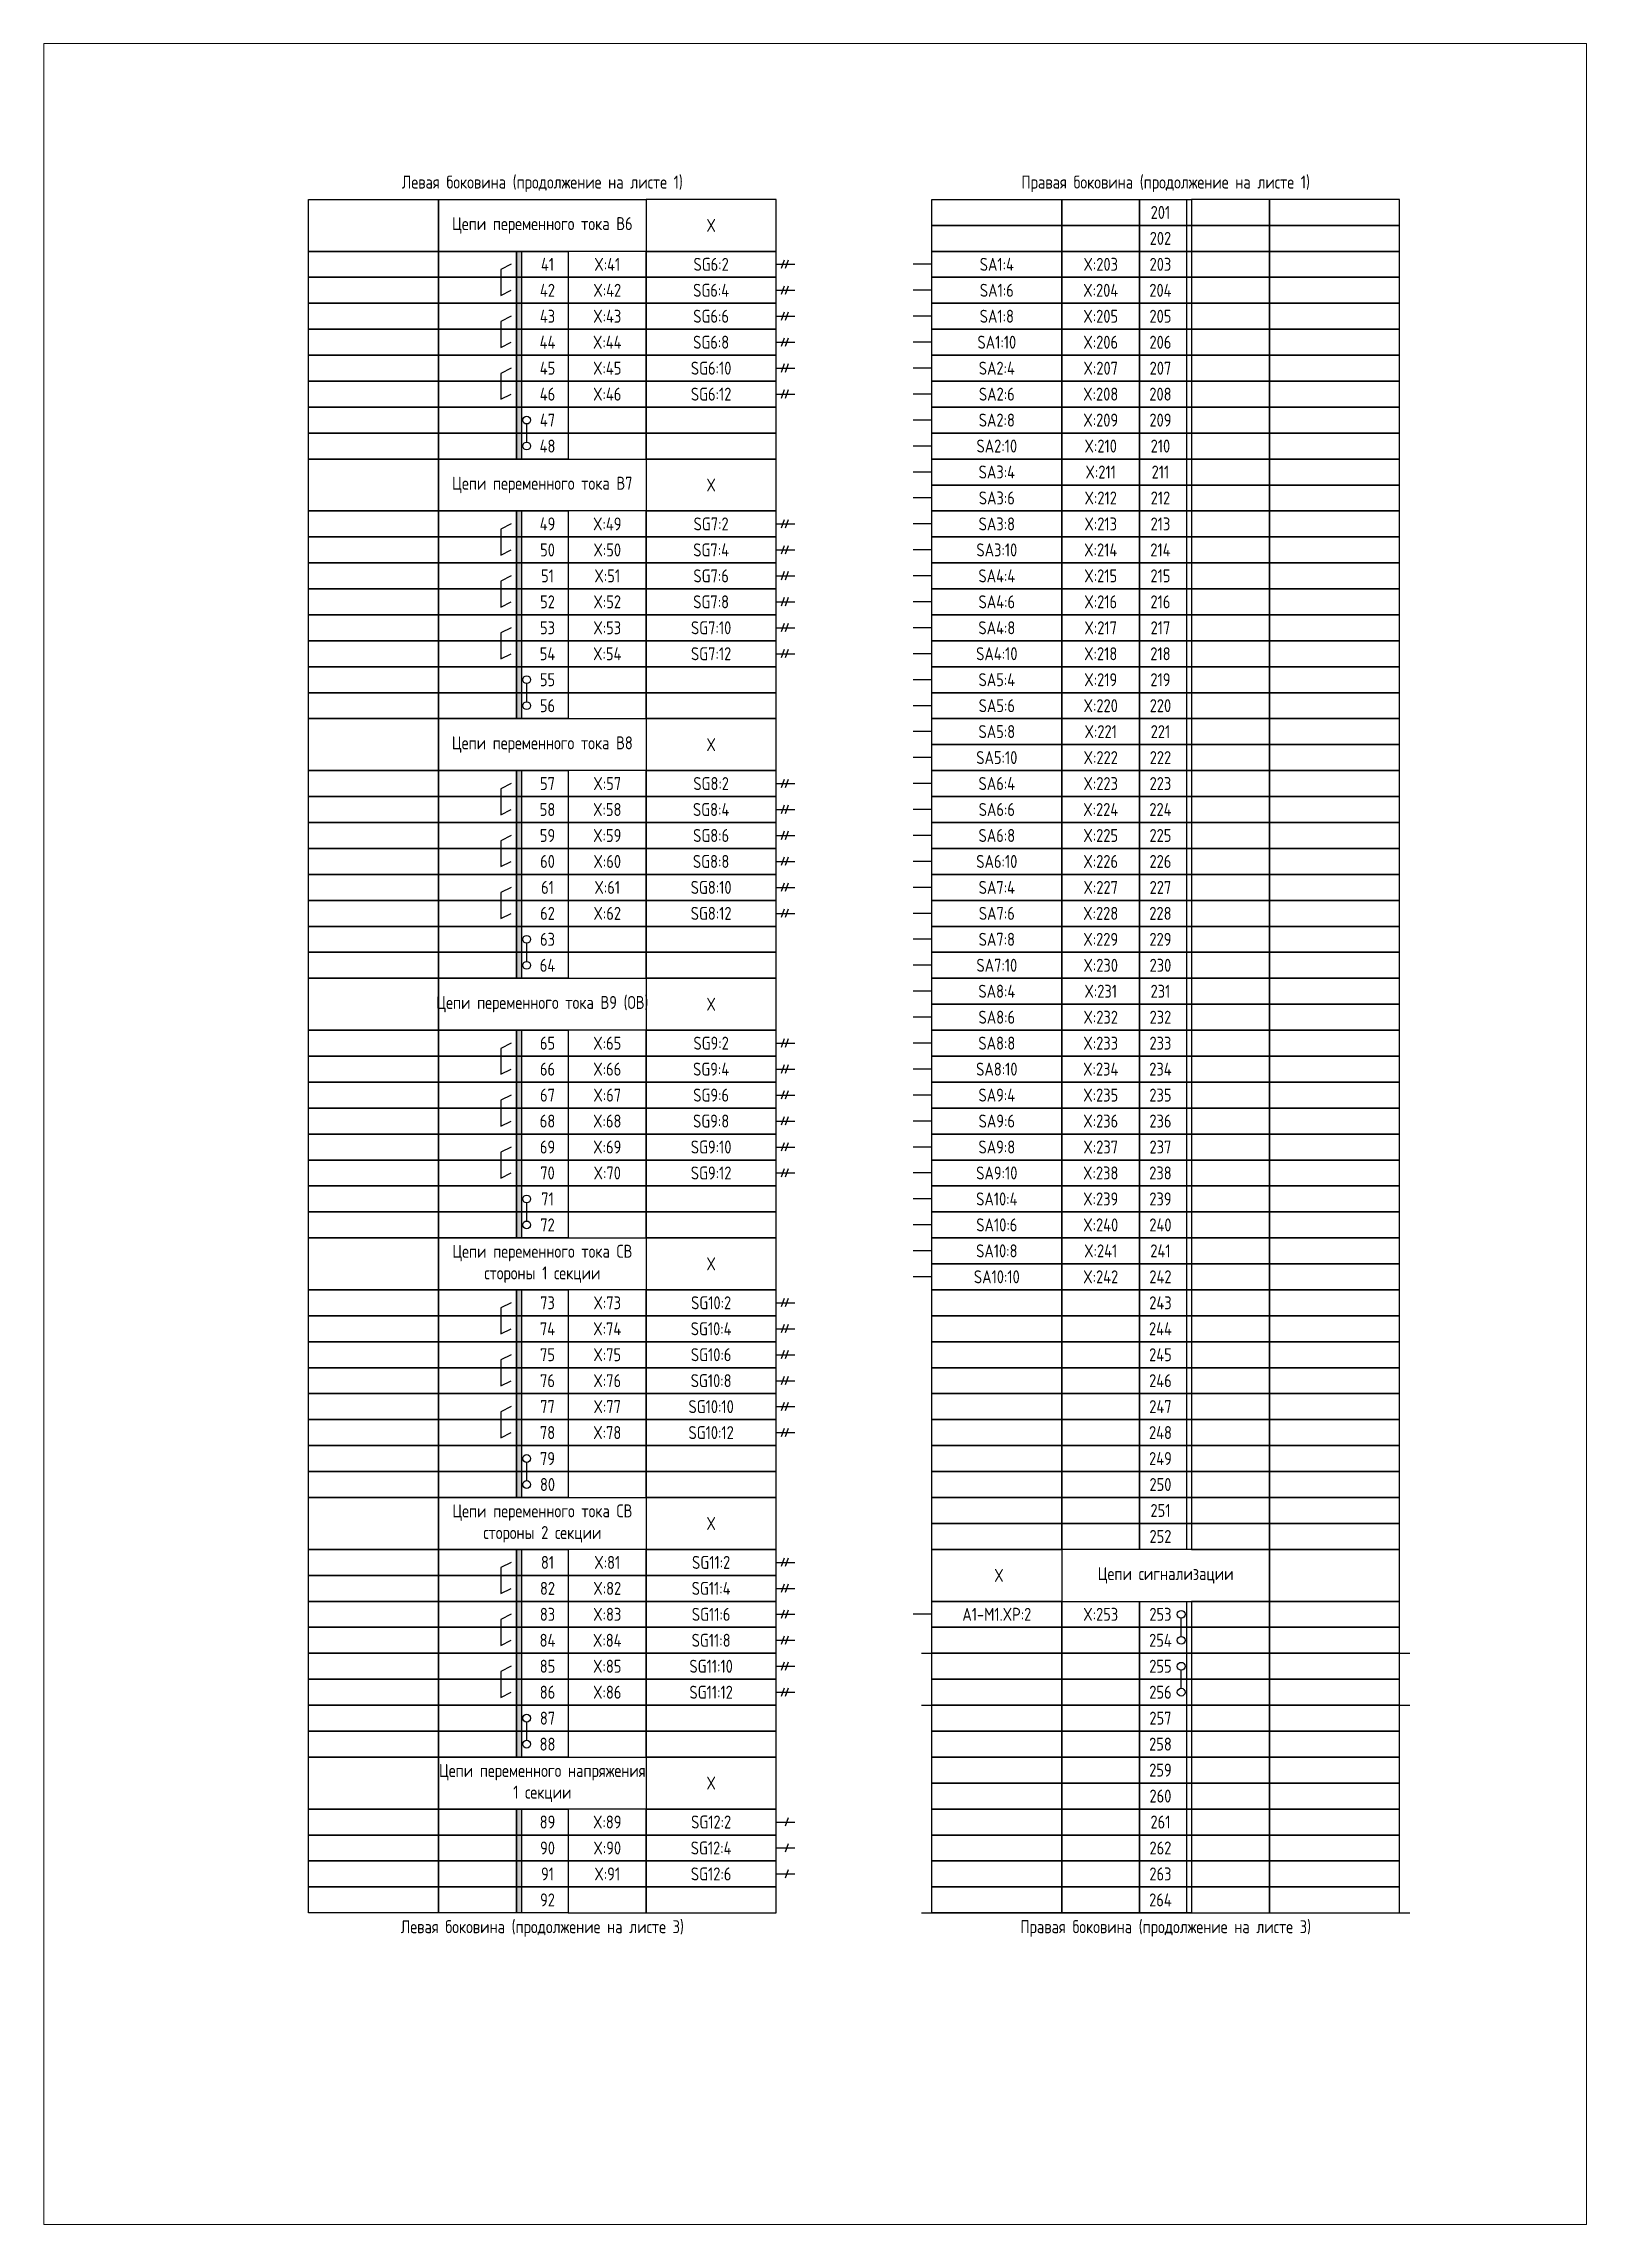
# Paper-space layout 'Лист11' of a CAD drawing. Header units: millimetres. Extents: x 2314 to 2480, y 22 to 257.
# The model-space entities are those that its viewports show. They can reach past a viewport. Long polylines and large blocks are cut down to what shows.
import ezdxf

# ---------------------------------------------------------------- set-up
doc = ezdxf.new("R2010")
doc.units = ezdxf.units.MM
doc.styles.add('Gost_type_A', font='GOST_A.TTF')

psp = doc.layouts.new('Лист11')

msp = doc.modelspace()

# ---------------------------------------------------------------- texts
at = {"char_height": 2.5, "attachment_point": 5, "style": 'Gost_type_A'}
for s, insert, width in [('Левая боковина (продолжение на листе 1)', (4173, 393), 90), ('Правая боковина (продолжение на листе 1)', (4293, 393), 90), ('Цепи переменного тока В6', (4173, 385), 40), ('X', (4205.5, 385), 25), ('SG6:2', (4205.5, 377.5), 25), ('SA1:4', (4260.5, 377.5), 25), ('SG6:4', (4205.5, 372.5), 25), ('SA1:6', (4260.5, 372.5), 25), ('SG6:6', (4205.5, 367.5), 25), ('SA1:8', (4260.5, 367.5), 25), ('SG6:8', (4205.5, 362.5), 25), ('SA1:10', (4260.5, 362.5), 25), ('SG6:10', (4205.5, 357.5), 25), ('SA2:4', (4260.5, 357.5), 25), ('SG6:12', (4205.5, 352.5), 25), ('SA2:6', (4260.5, 352.5), 25), ('SA2:8', (4260.5, 347.5), 25), ('SA2:10', (4260.5, 342.5), 25), ('Цепи переменного тока В7', (4173, 335), 40), ('X', (4205.5, 335), 25), ('SA3:4', (4260.5, 337.5), 25), ('SA3:6', (4260.5, 332.5), 25), ('SG7:2', (4205.5, 327.5), 25), ('SA3:8', (4260.5, 327.5), 25), ('SG7:4', (4205.5, 322.5), 25), ('SA3:10', (4260.5, 322.5), 25), ('SG7:6', (4205.5, 317.5), 25), ('SA4:4', (4260.5, 317.5), 25), ('SG7:8', (4205.5, 312.5), 25), ('SA4:6', (4260.5, 312.5), 25), ('SG7:10', (4205.5, 307.5), 25), ('SA4:8', (4260.5, 307.5), 25), ('SG7:12', (4205.5, 302.5), 25), ('SA4:10', (4260.5, 302.5), 25), ('SA5:4', (4260.5, 297.5), 25), ('SA5:6', (4260.5, 292.5), 25), ('Цепи переменного тока В8', (4173, 285), 40), ('X', (4205.5, 285), 25), ('SA5:8', (4260.5, 287.5), 25), ('SA5:10', (4260.5, 282.5), 25), ('SG8:2', (4205.5, 277.5), 25), ('SA6:4', (4260.5, 277.5), 25), ('SG8:4', (4205.5, 272.5), 25), ('SA6:6', (4260.5, 272.5), 25), ('SG8:6', (4205.5, 267.5), 25), ('SA6:8', (4260.5, 267.5), 25), ('SG8:8', (4205.5, 262.5), 25), ('SA6:10', (4260.5, 262.5), 25), ('SG8:10', (4205.5, 257.5), 25), ('SA7:4', (4260.5, 257.5), 25), ('SG8:12', (4205.5, 252.5), 25), ('SA7:6', (4260.5, 252.5), 25), ('SA7:8', (4260.5, 247.5), 25), ('SA7:10', (4260.5, 242.5), 25), ('Цепи переменного тока В9 (ОВ)', (4173, 235), 40), ('X', (4205.5, 235), 25), ('SA8:4', (4260.5, 237.5), 25), ('SA8:6', (4260.5, 232.5), 25), ('SG9:2', (4205.5, 227.5), 25), ('SA8:8', (4260.5, 227.5), 25), ('SG9:4', (4205.5, 222.5), 25), ('SA8:10', (4260.5, 222.5), 25), ('SG9:6', (4205.5, 217.5), 25), ('SA9:4', (4260.5, 217.5), 25), ('SG9:8', (4205.5, 212.5), 25), ('SA9:6', (4260.5, 212.5), 25), ('SG9:10', (4205.5, 207.5), 25), ('SA9:8', (4260.5, 207.5), 25), ('SG9:12', (4205.5, 202.5), 25), ('SA9:10', (4260.5, 202.5), 25), ('SA10:4', (4260.5, 197.5), 25), ('SA10:6', (4260.5, 192.5), 25), ('Цепи переменного тока СВ\\Pстороны 1 секции', (4173, 185), 40), ('X', (4205.5, 185), 25), ('SA10:8', (4260.5, 187.5), 25), ('SA10:10', (4260.5, 182.5), 25), ('SG10:2', (4205.5, 177.5), 25), ('SG10:4', (4205.5, 172.5), 25), ('SG10:6', (4205.5, 167.5), 25), ('SG10:8', (4205.5, 162.5), 25), ('SG10:10', (4205.5, 157.5), 25), ('SG10:12', (4205.5, 152.5), 25), ('Цепи переменного тока СВ\\Pстороны 2 секции', (4173, 135), 40), ('X', (4205.5, 135), 25), ('SG11:2', (4205.5, 127.5), 25), ('X', (4260.91, 125), 25), ('Цепи сигнализации', (4293, 125), 40), ('SG11:4', (4205.5, 122.5), 25), ('SG11:6', (4205.5, 117.5), 25), ('A1-M1.XP:2', (4260.5, 117.5), 25), ('SG11:8', (4205.5, 112.5), 25), ('SG11:10', (4205.5, 107.5), 25), ('SG11:12', (4205.5, 102.5), 25), ('Цепи переменного напряжения 1 секции', (4173, 85), 40), ('X', (4205.5, 85), 25), ('SG12:2', (4205.5, 77.5), 25), ('SG12:4', (4205.5, 72.5), 25), ('SG12:6', (4205.5, 67.5), 25), ('Левая боковина (продолжение на листе 3)', (4173, 57), 90), ('Правая боковина (продолжение на листе 3)', (4293, 57), 90)]:
    msp.add_mtext(s, dxfattribs=dict(at, insert=insert, width=width))
at = {"ltscale": 10, "char_height": 2.5, "attachment_point": 5, "style": 'Gost_type_A'}
for s, insert, width in [('201', (4292, 387.5), 8), ('202', (4292, 382.5), 8), ('41', (4174, 377.5), 8), ('X:41', (4185.5, 377.5), 15), ('X:203', (4280.5, 377.5), 15), ('203', (4292, 377.5), 8), ('42', (4174, 372.5), 8), ('X:42', (4185.5, 372.5), 15), ('X:204', (4280.5, 372.5), 15), ('204', (4292, 372.5), 8), ('43', (4174, 367.5), 8), ('X:43', (4185.5, 367.5), 15), ('X:205', (4280.5, 367.5), 15), ('205', (4292, 367.5), 8), ('44', (4174, 362.5), 8), ('X:44', (4185.5, 362.5), 15), ('X:206', (4280.5, 362.5), 15), ('206', (4292, 362.5), 8), ('45', (4174, 357.5), 8), ('X:45', (4185.5, 357.5), 15), ('X:207', (4280.5, 357.5), 15), ('207', (4292, 357.5), 8), ('46', (4174, 352.5), 8), ('X:46', (4185.5, 352.5), 15), ('X:208', (4280.5, 352.5), 15), ('208', (4292, 352.5), 8), ('47', (4174, 347.5), 8), ('X:209', (4280.5, 347.5), 15), ('209', (4292, 347.5), 8), ('48', (4174, 342.5), 8), ('X:210', (4280.5, 342.5), 15), ('210', (4292, 342.5), 8), ('X:211', (4280.5, 337.5), 15), ('211', (4292, 337.5), 8), ('X:212', (4280.5, 332.5), 15), ('212', (4292, 332.5), 8), ('49', (4174, 327.5), 8), ('X:49', (4185.5, 327.5), 15), ('X:213', (4280.5, 327.5), 15), ('213', (4292, 327.5), 8), ('50', (4174, 322.5), 8), ('X:50', (4185.5, 322.5), 15), ('X:214', (4280.5, 322.5), 15), ('214', (4292, 322.5), 8), ('51', (4174, 317.5), 8), ('X:51', (4185.5, 317.5), 15), ('X:215', (4280.5, 317.5), 15), ('215', (4292, 317.5), 8), ('52', (4174, 312.5), 8), ('X:52', (4185.5, 312.5), 15), ('X:216', (4280.5, 312.5), 15), ('216', (4292, 312.5), 8), ('53', (4174, 307.5), 8), ('X:53', (4185.5, 307.5), 15), ('X:217', (4280.5, 307.5), 15), ('217', (4292, 307.5), 8), ('54', (4174, 302.5), 8), ('X:54', (4185.5, 302.5), 15), ('X:218', (4280.5, 302.5), 15), ('218', (4292, 302.5), 8), ('55', (4174, 297.5), 8), ('X:219', (4280.5, 297.5), 15), ('219', (4292, 297.5), 8), ('56', (4174, 292.5), 8), ('X:220', (4280.5, 292.5), 15), ('220', (4292, 292.5), 8), ('X:221', (4280.5, 287.5), 15), ('221', (4292, 287.5), 8), ('X:222', (4280.5, 282.5), 15), ('222', (4292, 282.5), 8), ('57', (4174, 277.5), 8), ('X:57', (4185.5, 277.5), 15), ('X:223', (4280.5, 277.5), 15), ('223', (4292, 277.5), 8), ('58', (4174, 272.5), 8), ('X:58', (4185.5, 272.5), 15), ('X:224', (4280.5, 272.5), 15), ('224', (4292, 272.5), 8), ('59', (4174, 267.5), 8), ('X:59', (4185.5, 267.5), 15), ('X:225', (4280.5, 267.5), 15), ('225', (4292, 267.5), 8), ('60', (4174, 262.5), 8), ('X:60', (4185.5, 262.5), 15), ('X:226', (4280.5, 262.5), 15), ('226', (4292, 262.5), 8), ('61', (4174, 257.5), 8), ('X:61', (4185.5, 257.5), 15), ('X:227', (4280.5, 257.5), 15), ('227', (4292, 257.5), 8), ('62', (4174, 252.5), 8), ('X:62', (4185.5, 252.5), 15), ('X:228', (4280.5, 252.5), 15), ('228', (4292, 252.5), 8), ('63', (4174, 247.5), 8), ('X:229', (4280.5, 247.5), 15), ('229', (4292, 247.5), 8), ('64', (4174, 242.5), 8), ('X:230', (4280.5, 242.5), 15), ('230', (4292, 242.5), 8), ('X:231', (4280.5, 237.5), 15), ('231', (4292, 237.5), 8), ('X:232', (4280.5, 232.5), 15), ('232', (4292, 232.5), 8), ('65', (4174, 227.5), 8), ('X:65', (4185.5, 227.5), 15), ('X:233', (4280.5, 227.5), 15), ('233', (4292, 227.5), 8), ('66', (4174, 222.5), 8), ('X:66', (4185.5, 222.5), 15), ('X:234', (4280.5, 222.5), 15), ('234', (4292, 222.5), 8), ('67', (4174, 217.5), 8), ('X:67', (4185.5, 217.5), 15), ('X:235', (4280.5, 217.5), 15), ('235', (4292, 217.5), 8), ('68', (4174, 212.5), 8), ('X:68', (4185.5, 212.5), 15), ('X:236', (4280.5, 212.5), 15), ('236', (4292, 212.5), 8), ('69', (4174, 207.5), 8), ('X:69', (4185.5, 207.5), 15), ('X:237', (4280.5, 207.5), 15), ('237', (4292, 207.5), 8), ('70', (4174, 202.5), 8), ('X:70', (4185.5, 202.5), 15), ('X:238', (4280.5, 202.5), 15), ('238', (4292, 202.5), 8), ('71', (4174, 197.5), 8), ('X:239', (4280.5, 197.5), 15), ('239', (4292, 197.5), 8), ('72', (4174, 192.5), 8), ('X:240', (4280.5, 192.5), 15), ('240', (4292, 192.5), 8), ('X:241', (4280.5, 187.5), 15), ('241', (4292, 187.5), 8), ('X:242', (4280.5, 182.5), 15), ('242', (4292, 182.5), 8), ('73', (4174, 177.5), 8), ('X:73', (4185.5, 177.5), 15), ('243', (4292, 177.5), 8), ('74', (4174, 172.5), 8), ('X:74', (4185.5, 172.5), 15), ('244', (4292, 172.5), 8), ('75', (4174, 167.5), 8), ('X:75', (4185.5, 167.5), 15), ('245', (4292, 167.5), 8), ('76', (4174, 162.5), 8), ('X:76', (4185.5, 162.5), 15), ('246', (4292, 162.5), 8), ('77', (4174, 157.5), 8), ('X:77', (4185.5, 157.5), 15), ('247', (4292, 157.5), 8), ('78', (4174, 152.5), 8), ('X:78', (4185.5, 152.5), 15), ('248', (4292, 152.5), 8), ('79', (4174, 147.5), 8), ('249', (4292, 147.5), 8), ('80', (4174, 142.5), 8), ('250', (4292, 142.5), 8), ('251', (4292, 137.5), 8), ('252', (4292, 132.5), 8), ('81', (4174, 127.5), 8), ('X:81', (4185.5, 127.5), 15), ('82', (4174, 122.5), 8), ('X:82', (4185.5, 122.5), 15), ('83', (4174, 117.5), 8), ('X:83', (4185.5, 117.5), 15), ('X:253', (4280.5, 117.5), 15), ('253', (4292, 117.5), 8), ('84', (4174, 112.5), 8), ('X:84', (4185.5, 112.5), 15), ('254', (4292, 112.5), 8), ('85', (4174, 107.5), 8), ('X:85', (4185.5, 107.5), 15), ('255', (4292, 107.5), 8), ('86', (4174, 102.5), 8), ('X:86', (4185.5, 102.5), 15), ('256', (4292, 102.5), 8), ('87', (4174, 97.5), 8), ('257', (4292, 97.5), 8), ('88', (4174, 92.5), 8), ('258', (4292, 92.5), 8), ('259', (4292, 87.5), 8), ('260', (4292, 82.5), 8), ('89', (4174, 77.5), 8), ('X:89', (4185.5, 77.5), 15), ('261', (4292, 77.5), 8), ('90', (4174, 72.5), 8), ('X:90', (4185.5, 72.5), 15), ('262', (4292, 72.5), 8), ('91', (4174, 67.5), 8), ('X:91', (4185.5, 67.5), 15), ('263', (4292, 67.5), 8), ('92', (4174, 62.5), 8), ('264', (4292, 62.5), 8)]:
    msp.add_mtext(s, dxfattribs=dict(at, insert=insert, width=width))

# ---------------------------------------------------------------- hatches: boundary and pattern name
h = msp.add_hatch(color=256)
h.dxf.hatch_style = 1
h.paths.add_polyline_path([(4169, 380), (4168, 380), (4168, 340), (4169, 340)])
h = msp.add_hatch(color=256)
h.dxf.hatch_style = 1
h.paths.add_polyline_path([(4169, 330), (4168, 330), (4168, 290), (4169, 290)])
h = msp.add_hatch(color=256)
h.dxf.hatch_style = 1
h.paths.add_polyline_path([(4169, 280), (4168, 280), (4168, 240), (4169, 240)])
h = msp.add_hatch(color=256)
h.dxf.hatch_style = 1
h.paths.add_polyline_path([(4169, 230), (4168, 230), (4168, 190), (4169, 190)])
h = msp.add_hatch(color=256)
h.dxf.hatch_style = 1
h.paths.add_polyline_path([(4169, 180), (4168, 180), (4168, 140), (4169, 140)])
h = msp.add_hatch(color=256)
h.dxf.hatch_style = 1
h.paths.add_polyline_path([(4169, 130), (4168, 130), (4168, 90), (4169, 90)])
h = msp.add_hatch(color=256)
h.dxf.hatch_style = 1
h.paths.add_polyline_path([(4169, 80), (4168, 80), (4168, 60), (4169, 60)])

# ---------------------------------------------------------------- linework, layer by layer
for p, q in [((4297, 390), (4297, 130)), ((4219.54, 378.31), (4218.96, 376.69)), ((4220.33, 378.31), (4219.75, 376.69)), ((4218, 377.5), (4221.62, 377.5)), ((4248, 377.5), (4244.38, 377.5)), ((4218, 372.5), (4221.62, 372.5)), ((4219.54, 373.31), (4218.96, 371.69)), ((4220.33, 373.31), (4219.75, 371.69)), ((4248, 372.5), (4244.38, 372.5)), ((4218, 367.5), (4221.62, 367.5)), ((4219.54, 368.31), (4218.96, 366.69)), ((4220.33, 368.31), (4219.75, 366.69)), ((4248, 367.5), (4244.38, 367.5)), ((4218, 362.5), (4221.62, 362.5)), ((4219.54, 363.31), (4218.96, 361.69)), ((4220.33, 363.31), (4219.75, 361.69)), ((4248, 362.5), (4244.38, 362.5)), ((4218, 357.5), (4221.62, 357.5)), ((4219.54, 358.31), (4218.96, 356.69)), ((4220.33, 358.31), (4219.75, 356.69)), ((4248, 357.5), (4244.38, 357.5)), ((4219.54, 353.31), (4218.96, 351.69)), ((4220.33, 353.31), (4219.75, 351.69)), ((4218, 352.5), (4221.62, 352.5)), ((4248, 352.5), (4244.38, 352.5)), ((4170, 343.25), (4170, 346.75)), ((4248, 347.5), (4244.38, 347.5)), ((4248, 342.5), (4244.38, 342.5)), ((4248, 337.5), (4244.38, 337.5)), ((4248, 332.5), (4244.38, 332.5)), ((4219.54, 328.31), (4218.96, 326.69)), ((4220.33, 328.31), (4219.75, 326.69)), ((4218, 327.5), (4221.62, 327.5)), ((4248, 327.5), (4244.38, 327.5)), ((4218, 322.5), (4221.62, 322.5)), ((4219.54, 323.31), (4218.96, 321.69)), ((4220.33, 323.31), (4219.75, 321.69)), ((4248, 322.5), (4244.38, 322.5)), ((4218, 317.5), (4221.62, 317.5)), ((4219.54, 318.31), (4218.96, 316.69)), ((4220.33, 318.31), (4219.75, 316.69)), ((4248, 317.5), (4244.38, 317.5)), ((4218, 312.5), (4221.62, 312.5)), ((4219.54, 313.31), (4218.96, 311.69)), ((4220.33, 313.31), (4219.75, 311.69)), ((4248, 312.5), (4244.38, 312.5)), ((4218, 307.5), (4221.62, 307.5)), ((4219.54, 308.31), (4218.96, 306.69)), ((4220.33, 308.31), (4219.75, 306.69)), ((4248, 307.5), (4244.38, 307.5)), ((4218, 302.5), (4221.62, 302.5)), ((4219.54, 303.31), (4218.96, 301.69)), ((4220.33, 303.31), (4219.75, 301.69)), ((4248, 302.5), (4244.38, 302.5)), ((4170, 293.25), (4170, 296.75)), ((4248, 297.5), (4244.38, 297.5)), ((4248, 292.5), (4244.38, 292.5)), ((4248, 287.5), (4244.38, 287.5)), ((4248, 282.5), (4244.38, 282.5)), ((4218, 277.5), (4221.62, 277.5)), ((4219.54, 278.31), (4218.96, 276.69)), ((4220.33, 278.31), (4219.75, 276.69)), ((4248, 277.5), (4244.38, 277.5)), ((4219.54, 273.31), (4218.96, 271.69)), ((4220.33, 273.31), (4219.75, 271.69)), ((4218, 272.5), (4221.62, 272.5)), ((4248, 272.5), (4244.38, 272.5)), ((4218, 267.5), (4221.62, 267.5)), ((4219.54, 268.31), (4218.96, 266.69)), ((4220.33, 268.31), (4219.75, 266.69)), ((4248, 267.5), (4244.38, 267.5)), ((4218, 262.5), (4221.62, 262.5)), ((4219.54, 263.31), (4218.96, 261.69)), ((4220.33, 263.31), (4219.75, 261.69)), ((4248, 262.5), (4244.38, 262.5)), ((4218, 257.5), (4221.62, 257.5)), ((4219.54, 258.31), (4218.96, 256.69)), ((4220.33, 258.31), (4219.75, 256.69)), ((4248, 257.5), (4244.38, 257.5)), ((4218, 252.5), (4221.62, 252.5)), ((4219.54, 253.31), (4218.96, 251.69)), ((4220.33, 253.31), (4219.75, 251.69)), ((4248, 252.5), (4244.38, 252.5)), ((4170, 243.25), (4170, 246.75)), ((4248, 247.5), (4244.38, 247.5)), ((4248, 242.5), (4244.38, 242.5)), ((4248, 237.5), (4244.38, 237.5)), ((4248, 232.5), (4244.38, 232.5)), ((4218, 227.5), (4221.62, 227.5)), ((4219.54, 228.31), (4218.96, 226.69)), ((4220.33, 228.31), (4219.75, 226.69)), ((4248, 227.5), (4244.38, 227.5)), ((4219.54, 223.31), (4218.96, 221.69)), ((4220.33, 223.31), (4219.75, 221.69)), ((4218, 222.5), (4221.62, 222.5)), ((4248, 222.5), (4244.38, 222.5)), ((4218, 217.5), (4221.62, 217.5)), ((4219.54, 218.31), (4218.96, 216.69)), ((4220.33, 218.31), (4219.75, 216.69)), ((4248, 217.5), (4244.38, 217.5)), ((4218, 212.5), (4221.62, 212.5)), ((4219.54, 213.31), (4218.96, 211.69)), ((4220.33, 213.31), (4219.75, 211.69)), ((4248, 212.5), (4244.38, 212.5)), ((4218, 207.5), (4221.62, 207.5)), ((4219.54, 208.31), (4218.96, 206.69)), ((4220.33, 208.31), (4219.75, 206.69)), ((4248, 207.5), (4244.38, 207.5)), ((4218, 202.5), (4221.62, 202.5)), ((4219.54, 203.31), (4218.96, 201.69)), ((4220.33, 203.31), (4219.75, 201.69)), ((4248, 202.5), (4244.38, 202.5)), ((4248, 197.5), (4244.38, 197.5)), ((4170, 193.25), (4170, 196.75)), ((4248, 192.5), (4244.38, 192.5)), ((4248, 187.5), (4244.38, 187.5)), ((4248, 182.5), (4244.38, 182.5)), ((4218, 177.5), (4221.62, 177.5)), ((4219.54, 178.31), (4218.96, 176.69)), ((4220.33, 178.31), (4219.75, 176.69)), ((4218, 172.5), (4221.62, 172.5)), ((4219.54, 173.31), (4218.96, 171.69)), ((4220.33, 173.31), (4219.75, 171.69)), ((4219.54, 168.31), (4218.96, 166.69)), ((4220.33, 168.31), (4219.75, 166.69)), ((4218, 167.5), (4221.62, 167.5)), ((4218, 162.5), (4221.62, 162.5)), ((4219.54, 163.31), (4218.96, 161.69)), ((4220.33, 163.31), (4219.75, 161.69)), ((4218, 157.5), (4221.62, 157.5)), ((4219.54, 158.31), (4218.96, 156.69)), ((4220.33, 158.31), (4219.75, 156.69)), ((4218, 152.5), (4221.62, 152.5)), ((4219.54, 153.31), (4218.96, 151.69)), ((4220.33, 153.31), (4219.75, 151.69)), ((4170, 143.25), (4170, 146.75)), ((4218, 127.5), (4221.62, 127.5)), ((4219.54, 128.31), (4218.96, 126.69)), ((4220.33, 128.31), (4219.75, 126.69)), ((4218, 122.5), (4221.62, 122.5)), ((4219.54, 123.31), (4218.96, 121.69)), ((4220.33, 123.31), (4219.75, 121.69)), ((4219.54, 118.31), (4218.96, 116.69)), ((4220.33, 118.31), (4219.75, 116.69)), ((4297, 120), (4297, 60)), ((4218, 117.5), (4221.62, 117.5)), ((4248, 117.5), (4244.38, 117.5)), ((4296, 113.25), (4296, 116.75)), ((4218, 112.5), (4221.62, 112.5)), ((4219.54, 113.31), (4218.96, 111.69)), ((4220.33, 113.31), (4219.75, 111.69)), ((4246, 110), (4340, 110)), ((4218, 107.5), (4221.62, 107.5)), ((4219.54, 108.31), (4218.96, 106.69)), ((4220.33, 108.31), (4219.75, 106.69)), ((4296, 103.25), (4296, 106.75)), ((4218, 102.5), (4221.62, 102.5)), ((4219.54, 103.31), (4218.96, 101.69)), ((4220.33, 103.31), (4219.75, 101.69)), ((4170, 93.25), (4170, 96.75)), ((4246, 100), (4340, 100)), ((4218, 77.5), (4221.62, 77.5)), ((4220.33, 78.31), (4219.75, 76.69)), ((4218, 72.5), (4221.62, 72.5)), ((4220.33, 73.31), (4219.75, 71.69)), ((4218, 67.5), (4221.62, 67.5)), ((4220.33, 68.31), (4219.75, 66.69)), ((4246, 60), (4340, 60))]:
    msp.add_line(p, q)
for points in [[(4128, 390), (4153, 390), (4153, 380), (4128, 380)], [(4153, 390), (4193, 390), (4193, 380), (4153, 380)], [(4218, 390), (4193, 390), (4193, 380), (4218, 380)], [(4248, 390), (4273, 390), (4273, 385), (4248, 385)], [(4273, 390), (4288, 390), (4288, 385), (4273, 385)], [(4288, 390), (4298, 390), (4298, 385), (4288, 385)], [(4313, 390), (4298, 390), (4298, 385), (4313, 385)], [(4338, 390), (4313, 390), (4313, 385), (4338, 385)], [(4248, 385), (4273, 385), (4273, 380), (4248, 380)], [(4273, 385), (4288, 385), (4288, 380), (4273, 380)], [(4288, 385), (4298, 385), (4298, 380), (4288, 380)], [(4313, 385), (4298, 385), (4298, 380), (4313, 380)], [(4338, 385), (4313, 385), (4313, 380), (4338, 380)], [(4128, 380), (4153, 380), (4153, 375), (4128, 375)], [(4153, 380), (4168, 380), (4168, 375), (4153, 375)], [(4168, 380), (4178, 380), (4178, 375), (4168, 375)], [(4193, 380), (4178, 380), (4178, 375), (4193, 375)], [(4218, 380), (4193, 380), (4193, 375), (4218, 375)], [(4248, 380), (4273, 380), (4273, 375), (4248, 375)], [(4273, 380), (4288, 380), (4288, 375), (4273, 375)], [(4288, 380), (4298, 380), (4298, 375), (4288, 375)], [(4313, 380), (4298, 380), (4298, 375), (4313, 375)], [(4338, 380), (4313, 380), (4313, 375), (4338, 375)], [(4128, 375), (4153, 375), (4153, 370), (4128, 370)], [(4153, 375), (4168, 375), (4168, 370), (4153, 370)], [(4168, 375), (4178, 375), (4178, 370), (4168, 370)], [(4193, 375), (4178, 375), (4178, 370), (4193, 370)], [(4218, 375), (4193, 375), (4193, 370), (4218, 370)], [(4248, 375), (4273, 375), (4273, 370), (4248, 370)], [(4273, 375), (4288, 375), (4288, 370), (4273, 370)], [(4288, 375), (4298, 375), (4298, 370), (4288, 370)], [(4313, 375), (4298, 375), (4298, 370), (4313, 370)], [(4338, 375), (4313, 375), (4313, 370), (4338, 370)], [(4128, 370), (4153, 370), (4153, 365), (4128, 365)], [(4153, 370), (4168, 370), (4168, 365), (4153, 365)], [(4168, 370), (4178, 370), (4178, 365), (4168, 365)], [(4193, 370), (4178, 370), (4178, 365), (4193, 365)], [(4218, 370), (4193, 370), (4193, 365), (4218, 365)], [(4248, 370), (4273, 370), (4273, 365), (4248, 365)], [(4273, 370), (4288, 370), (4288, 365), (4273, 365)], [(4288, 370), (4298, 370), (4298, 365), (4288, 365)], [(4313, 370), (4298, 370), (4298, 365), (4313, 365)], [(4338, 370), (4313, 370), (4313, 365), (4338, 365)], [(4128, 365), (4153, 365), (4153, 360), (4128, 360)], [(4153, 365), (4168, 365), (4168, 360), (4153, 360)], [(4168, 365), (4178, 365), (4178, 360), (4168, 360)], [(4193, 365), (4178, 365), (4178, 360), (4193, 360)], [(4218, 365), (4193, 365), (4193, 360), (4218, 360)], [(4248, 365), (4273, 365), (4273, 360), (4248, 360)], [(4273, 365), (4288, 365), (4288, 360), (4273, 360)], [(4288, 365), (4298, 365), (4298, 360), (4288, 360)], [(4313, 365), (4298, 365), (4298, 360), (4313, 360)], [(4338, 365), (4313, 365), (4313, 360), (4338, 360)], [(4128, 360), (4153, 360), (4153, 355), (4128, 355)], [(4153, 360), (4168, 360), (4168, 355), (4153, 355)], [(4168, 360), (4178, 360), (4178, 355), (4168, 355)], [(4193, 360), (4178, 360), (4178, 355), (4193, 355)], [(4218, 360), (4193, 360), (4193, 355), (4218, 355)], [(4248, 360), (4273, 360), (4273, 355), (4248, 355)], [(4273, 360), (4288, 360), (4288, 355), (4273, 355)], [(4288, 360), (4298, 360), (4298, 355), (4288, 355)], [(4313, 360), (4298, 360), (4298, 355), (4313, 355)], [(4338, 360), (4313, 360), (4313, 355), (4338, 355)], [(4128, 355), (4153, 355), (4153, 350), (4128, 350)], [(4153, 355), (4168, 355), (4168, 350), (4153, 350)], [(4168, 355), (4178, 355), (4178, 350), (4168, 350)], [(4193, 355), (4178, 355), (4178, 350), (4193, 350)], [(4218, 355), (4193, 355), (4193, 350), (4218, 350)], [(4248, 355), (4273, 355), (4273, 350), (4248, 350)], [(4273, 355), (4288, 355), (4288, 350), (4273, 350)], [(4288, 355), (4298, 355), (4298, 350), (4288, 350)], [(4313, 355), (4298, 355), (4298, 350), (4313, 350)], [(4338, 355), (4313, 355), (4313, 350), (4338, 350)], [(4128, 350), (4153, 350), (4153, 345), (4128, 345)], [(4153, 350), (4168, 350), (4168, 345), (4153, 345)], [(4168, 350), (4178, 350), (4178, 345), (4168, 345)], [(4193, 350), (4178, 350), (4178, 345), (4193, 345)], [(4218, 350), (4193, 350), (4193, 345), (4218, 345)], [(4248, 350), (4273, 350), (4273, 345), (4248, 345)], [(4273, 350), (4288, 350), (4288, 345), (4273, 345)], [(4288, 350), (4298, 350), (4298, 345), (4288, 345)], [(4313, 350), (4298, 350), (4298, 345), (4313, 345)], [(4338, 350), (4313, 350), (4313, 345), (4338, 345)], [(4128, 345), (4153, 345), (4153, 340), (4128, 340)], [(4153, 345), (4168, 345), (4168, 340), (4153, 340)], [(4168, 345), (4178, 345), (4178, 340), (4168, 340)], [(4193, 345), (4178, 345), (4178, 340), (4193, 340)], [(4218, 345), (4193, 345), (4193, 340), (4218, 340)], [(4248, 345), (4273, 345), (4273, 340), (4248, 340)], [(4273, 345), (4288, 345), (4288, 340), (4273, 340)], [(4288, 345), (4298, 345), (4298, 340), (4288, 340)], [(4313, 345), (4298, 345), (4298, 340), (4313, 340)], [(4338, 345), (4313, 345), (4313, 340), (4338, 340)], [(4128, 340), (4153, 340), (4153, 330), (4128, 330)], [(4153, 340), (4193, 340), (4193, 330), (4153, 330)], [(4218, 340), (4193, 340), (4193, 330), (4218, 330)], [(4248, 340), (4273, 340), (4273, 335), (4248, 335)], [(4273, 340), (4288, 340), (4288, 335), (4273, 335)], [(4288, 340), (4298, 340), (4298, 335), (4288, 335)], [(4313, 340), (4298, 340), (4298, 335), (4313, 335)], [(4338, 340), (4313, 340), (4313, 335), (4338, 335)], [(4248, 335), (4273, 335), (4273, 330), (4248, 330)], [(4273, 335), (4288, 335), (4288, 330), (4273, 330)], [(4288, 335), (4298, 335), (4298, 330), (4288, 330)], [(4313, 335), (4298, 335), (4298, 330), (4313, 330)], [(4338, 335), (4313, 335), (4313, 330), (4338, 330)], [(4128, 330), (4153, 330), (4153, 325), (4128, 325)], [(4153, 330), (4168, 330), (4168, 325), (4153, 325)], [(4168, 330), (4178, 330), (4178, 325), (4168, 325)], [(4193, 330), (4178, 330), (4178, 325), (4193, 325)], [(4218, 330), (4193, 330), (4193, 325), (4218, 325)], [(4248, 330), (4273, 330), (4273, 325), (4248, 325)], [(4273, 330), (4288, 330), (4288, 325), (4273, 325)], [(4288, 330), (4298, 330), (4298, 325), (4288, 325)], [(4313, 330), (4298, 330), (4298, 325), (4313, 325)], [(4338, 330), (4313, 330), (4313, 325), (4338, 325)], [(4128, 325), (4153, 325), (4153, 320), (4128, 320)], [(4153, 325), (4168, 325), (4168, 320), (4153, 320)], [(4168, 325), (4178, 325), (4178, 320), (4168, 320)], [(4193, 325), (4178, 325), (4178, 320), (4193, 320)], [(4218, 325), (4193, 325), (4193, 320), (4218, 320)], [(4248, 325), (4273, 325), (4273, 320), (4248, 320)], [(4273, 325), (4288, 325), (4288, 320), (4273, 320)], [(4288, 325), (4298, 325), (4298, 320), (4288, 320)], [(4313, 325), (4298, 325), (4298, 320), (4313, 320)], [(4338, 325), (4313, 325), (4313, 320), (4338, 320)], [(4128, 320), (4153, 320), (4153, 315), (4128, 315)], [(4153, 320), (4168, 320), (4168, 315), (4153, 315)], [(4168, 320), (4178, 320), (4178, 315), (4168, 315)], [(4193, 320), (4178, 320), (4178, 315), (4193, 315)], [(4218, 320), (4193, 320), (4193, 315), (4218, 315)], [(4248, 320), (4273, 320), (4273, 315), (4248, 315)], [(4273, 320), (4288, 320), (4288, 315), (4273, 315)], [(4288, 320), (4298, 320), (4298, 315), (4288, 315)], [(4313, 320), (4298, 320), (4298, 315), (4313, 315)], [(4338, 320), (4313, 320), (4313, 315), (4338, 315)], [(4128, 315), (4153, 315), (4153, 310), (4128, 310)], [(4153, 315), (4168, 315), (4168, 310), (4153, 310)], [(4168, 315), (4178, 315), (4178, 310), (4168, 310)], [(4193, 315), (4178, 315), (4178, 310), (4193, 310)], [(4218, 315), (4193, 315), (4193, 310), (4218, 310)], [(4248, 315), (4273, 315), (4273, 310), (4248, 310)], [(4273, 315), (4288, 315), (4288, 310), (4273, 310)], [(4288, 315), (4298, 315), (4298, 310), (4288, 310)], [(4313, 315), (4298, 315), (4298, 310), (4313, 310)], [(4338, 315), (4313, 315), (4313, 310), (4338, 310)], [(4128, 310), (4153, 310), (4153, 305), (4128, 305)], [(4153, 310), (4168, 310), (4168, 305), (4153, 305)], [(4168, 310), (4178, 310), (4178, 305), (4168, 305)], [(4193, 310), (4178, 310), (4178, 305), (4193, 305)], [(4218, 310), (4193, 310), (4193, 305), (4218, 305)], [(4248, 310), (4273, 310), (4273, 305), (4248, 305)], [(4273, 310), (4288, 310), (4288, 305), (4273, 305)], [(4288, 310), (4298, 310), (4298, 305), (4288, 305)], [(4313, 310), (4298, 310), (4298, 305), (4313, 305)], [(4338, 310), (4313, 310), (4313, 305), (4338, 305)], [(4128, 305), (4153, 305), (4153, 300), (4128, 300)], [(4153, 305), (4168, 305), (4168, 300), (4153, 300)], [(4168, 305), (4178, 305), (4178, 300), (4168, 300)], [(4193, 305), (4178, 305), (4178, 300), (4193, 300)], [(4218, 305), (4193, 305), (4193, 300), (4218, 300)], [(4248, 305), (4273, 305), (4273, 300), (4248, 300)], [(4273, 305), (4288, 305), (4288, 300), (4273, 300)], [(4288, 305), (4298, 305), (4298, 300), (4288, 300)], [(4313, 305), (4298, 305), (4298, 300), (4313, 300)], [(4338, 305), (4313, 305), (4313, 300), (4338, 300)], [(4128, 300), (4153, 300), (4153, 295), (4128, 295)], [(4153, 300), (4168, 300), (4168, 295), (4153, 295)], [(4168, 300), (4178, 300), (4178, 295), (4168, 295)], [(4193, 300), (4178, 300), (4178, 295), (4193, 295)], [(4218, 300), (4193, 300), (4193, 295), (4218, 295)], [(4248, 300), (4273, 300), (4273, 295), (4248, 295)], [(4273, 300), (4288, 300), (4288, 295), (4273, 295)], [(4288, 300), (4298, 300), (4298, 295), (4288, 295)], [(4313, 300), (4298, 300), (4298, 295), (4313, 295)], [(4338, 300), (4313, 300), (4313, 295), (4338, 295)], [(4128, 295), (4153, 295), (4153, 290), (4128, 290)], [(4153, 295), (4168, 295), (4168, 290), (4153, 290)], [(4168, 295), (4178, 295), (4178, 290), (4168, 290)], [(4193, 295), (4178, 295), (4178, 290), (4193, 290)], [(4218, 295), (4193, 295), (4193, 290), (4218, 290)], [(4248, 295), (4273, 295), (4273, 290), (4248, 290)], [(4273, 295), (4288, 295), (4288, 290), (4273, 290)], [(4288, 295), (4298, 295), (4298, 290), (4288, 290)], [(4313, 295), (4298, 295), (4298, 290), (4313, 290)], [(4338, 295), (4313, 295), (4313, 290), (4338, 290)], [(4128, 290), (4153, 290), (4153, 280), (4128, 280)], [(4153, 290), (4193, 290), (4193, 280), (4153, 280)], [(4218, 290), (4193, 290), (4193, 280), (4218, 280)], [(4248, 290), (4273, 290), (4273, 285), (4248, 285)], [(4273, 290), (4288, 290), (4288, 285), (4273, 285)], [(4288, 290), (4298, 290), (4298, 285), (4288, 285)], [(4313, 290), (4298, 290), (4298, 285), (4313, 285)], [(4338, 290), (4313, 290), (4313, 285), (4338, 285)], [(4248, 285), (4273, 285), (4273, 280), (4248, 280)], [(4273, 285), (4288, 285), (4288, 280), (4273, 280)], [(4288, 285), (4298, 285), (4298, 280), (4288, 280)], [(4313, 285), (4298, 285), (4298, 280), (4313, 280)], [(4338, 285), (4313, 285), (4313, 280), (4338, 280)], [(4128, 280), (4153, 280), (4153, 275), (4128, 275)], [(4153, 280), (4168, 280), (4168, 275), (4153, 275)], [(4168, 280), (4178, 280), (4178, 275), (4168, 275)], [(4193, 280), (4178, 280), (4178, 275), (4193, 275)], [(4218, 280), (4193, 280), (4193, 275), (4218, 275)], [(4248, 280), (4273, 280), (4273, 275), (4248, 275)], [(4273, 280), (4288, 280), (4288, 275), (4273, 275)], [(4288, 280), (4298, 280), (4298, 275), (4288, 275)], [(4313, 280), (4298, 280), (4298, 275), (4313, 275)], [(4338, 280), (4313, 280), (4313, 275), (4338, 275)], [(4128, 275), (4153, 275), (4153, 270), (4128, 270)], [(4153, 275), (4168, 275), (4168, 270), (4153, 270)], [(4168, 275), (4178, 275), (4178, 270), (4168, 270)], [(4193, 275), (4178, 275), (4178, 270), (4193, 270)], [(4218, 275), (4193, 275), (4193, 270), (4218, 270)], [(4248, 275), (4273, 275), (4273, 270), (4248, 270)], [(4273, 275), (4288, 275), (4288, 270), (4273, 270)], [(4288, 275), (4298, 275), (4298, 270), (4288, 270)], [(4313, 275), (4298, 275), (4298, 270), (4313, 270)], [(4338, 275), (4313, 275), (4313, 270), (4338, 270)], [(4128, 270), (4153, 270), (4153, 265), (4128, 265)], [(4153, 270), (4168, 270), (4168, 265), (4153, 265)], [(4168, 270), (4178, 270), (4178, 265), (4168, 265)], [(4193, 270), (4178, 270), (4178, 265), (4193, 265)], [(4218, 270), (4193, 270), (4193, 265), (4218, 265)], [(4248, 270), (4273, 270), (4273, 265), (4248, 265)], [(4273, 270), (4288, 270), (4288, 265), (4273, 265)], [(4288, 270), (4298, 270), (4298, 265), (4288, 265)], [(4313, 270), (4298, 270), (4298, 265), (4313, 265)], [(4338, 270), (4313, 270), (4313, 265), (4338, 265)], [(4128, 265), (4153, 265), (4153, 260), (4128, 260)], [(4153, 265), (4168, 265), (4168, 260), (4153, 260)], [(4168, 265), (4178, 265), (4178, 260), (4168, 260)], [(4193, 265), (4178, 265), (4178, 260), (4193, 260)], [(4218, 265), (4193, 265), (4193, 260), (4218, 260)], [(4248, 265), (4273, 265), (4273, 260), (4248, 260)], [(4273, 265), (4288, 265), (4288, 260), (4273, 260)], [(4288, 265), (4298, 265), (4298, 260), (4288, 260)], [(4313, 265), (4298, 265), (4298, 260), (4313, 260)], [(4338, 265), (4313, 265), (4313, 260), (4338, 260)], [(4128, 260), (4153, 260), (4153, 255), (4128, 255)], [(4153, 260), (4168, 260), (4168, 255), (4153, 255)], [(4168, 260), (4178, 260), (4178, 255), (4168, 255)], [(4193, 260), (4178, 260), (4178, 255), (4193, 255)], [(4218, 260), (4193, 260), (4193, 255), (4218, 255)], [(4248, 260), (4273, 260), (4273, 255), (4248, 255)], [(4273, 260), (4288, 260), (4288, 255), (4273, 255)], [(4288, 260), (4298, 260), (4298, 255), (4288, 255)], [(4313, 260), (4298, 260), (4298, 255), (4313, 255)], [(4338, 260), (4313, 260), (4313, 255), (4338, 255)], [(4128, 255), (4153, 255), (4153, 250), (4128, 250)], [(4153, 255), (4168, 255), (4168, 250), (4153, 250)], [(4168, 255), (4178, 255), (4178, 250), (4168, 250)], [(4193, 255), (4178, 255), (4178, 250), (4193, 250)], [(4218, 255), (4193, 255), (4193, 250), (4218, 250)], [(4248, 255), (4273, 255), (4273, 250), (4248, 250)], [(4273, 255), (4288, 255), (4288, 250), (4273, 250)], [(4288, 255), (4298, 255), (4298, 250), (4288, 250)], [(4313, 255), (4298, 255), (4298, 250), (4313, 250)], [(4338, 255), (4313, 255), (4313, 250), (4338, 250)], [(4128, 250), (4153, 250), (4153, 245), (4128, 245)], [(4153, 250), (4168, 250), (4168, 245), (4153, 245)], [(4168, 250), (4178, 250), (4178, 245), (4168, 245)], [(4193, 250), (4178, 250), (4178, 245), (4193, 245)], [(4218, 250), (4193, 250), (4193, 245), (4218, 245)], [(4248, 250), (4273, 250), (4273, 245), (4248, 245)], [(4273, 250), (4288, 250), (4288, 245), (4273, 245)], [(4288, 250), (4298, 250), (4298, 245), (4288, 245)], [(4313, 250), (4298, 250), (4298, 245), (4313, 245)], [(4338, 250), (4313, 250), (4313, 245), (4338, 245)], [(4128, 245), (4153, 245), (4153, 240), (4128, 240)], [(4153, 245), (4168, 245), (4168, 240), (4153, 240)], [(4168, 245), (4178, 245), (4178, 240), (4168, 240)], [(4193, 245), (4178, 245), (4178, 240), (4193, 240)], [(4218, 245), (4193, 245), (4193, 240), (4218, 240)], [(4248, 245), (4273, 245), (4273, 240), (4248, 240)], [(4273, 245), (4288, 245), (4288, 240), (4273, 240)], [(4288, 245), (4298, 245), (4298, 240), (4288, 240)], [(4313, 245), (4298, 245), (4298, 240), (4313, 240)], [(4338, 245), (4313, 245), (4313, 240), (4338, 240)], [(4128, 240), (4153, 240), (4153, 230), (4128, 230)], [(4153, 240), (4193, 240), (4193, 230), (4153, 230)], [(4218, 240), (4193, 240), (4193, 230), (4218, 230)], [(4248, 240), (4273, 240), (4273, 235), (4248, 235)], [(4273, 240), (4288, 240), (4288, 235), (4273, 235)], [(4288, 240), (4298, 240), (4298, 235), (4288, 235)], [(4313, 240), (4298, 240), (4298, 235), (4313, 235)], [(4338, 240), (4313, 240), (4313, 235), (4338, 235)], [(4248, 235), (4273, 235), (4273, 230), (4248, 230)], [(4273, 235), (4288, 235), (4288, 230), (4273, 230)], [(4288, 235), (4298, 235), (4298, 230), (4288, 230)], [(4313, 235), (4298, 235), (4298, 230), (4313, 230)], [(4338, 235), (4313, 235), (4313, 230), (4338, 230)], [(4128, 230), (4153, 230), (4153, 225), (4128, 225)], [(4153, 230), (4168, 230), (4168, 225), (4153, 225)], [(4168, 230), (4178, 230), (4178, 225), (4168, 225)], [(4193, 230), (4178, 230), (4178, 225), (4193, 225)], [(4218, 230), (4193, 230), (4193, 225), (4218, 225)], [(4248, 230), (4273, 230), (4273, 225), (4248, 225)], [(4273, 230), (4288, 230), (4288, 225), (4273, 225)], [(4288, 230), (4298, 230), (4298, 225), (4288, 225)], [(4313, 230), (4298, 230), (4298, 225), (4313, 225)], [(4338, 230), (4313, 230), (4313, 225), (4338, 225)], [(4128, 225), (4153, 225), (4153, 220), (4128, 220)], [(4153, 225), (4168, 225), (4168, 220), (4153, 220)], [(4168, 225), (4178, 225), (4178, 220), (4168, 220)], [(4193, 225), (4178, 225), (4178, 220), (4193, 220)], [(4218, 225), (4193, 225), (4193, 220), (4218, 220)], [(4248, 225), (4273, 225), (4273, 220), (4248, 220)], [(4273, 225), (4288, 225), (4288, 220), (4273, 220)], [(4288, 225), (4298, 225), (4298, 220), (4288, 220)], [(4313, 225), (4298, 225), (4298, 220), (4313, 220)], [(4338, 225), (4313, 225), (4313, 220), (4338, 220)], [(4128, 220), (4153, 220), (4153, 215), (4128, 215)], [(4153, 220), (4168, 220), (4168, 215), (4153, 215)], [(4168, 220), (4178, 220), (4178, 215), (4168, 215)], [(4193, 220), (4178, 220), (4178, 215), (4193, 215)], [(4218, 220), (4193, 220), (4193, 215), (4218, 215)], [(4248, 220), (4273, 220), (4273, 215), (4248, 215)], [(4273, 220), (4288, 220), (4288, 215), (4273, 215)], [(4288, 220), (4298, 220), (4298, 215), (4288, 215)], [(4313, 220), (4298, 220), (4298, 215), (4313, 215)], [(4338, 220), (4313, 220), (4313, 215), (4338, 215)], [(4128, 215), (4153, 215), (4153, 210), (4128, 210)], [(4153, 215), (4168, 215), (4168, 210), (4153, 210)], [(4168, 215), (4178, 215), (4178, 210), (4168, 210)], [(4193, 215), (4178, 215), (4178, 210), (4193, 210)], [(4218, 215), (4193, 215), (4193, 210), (4218, 210)], [(4248, 215), (4273, 215), (4273, 210), (4248, 210)], [(4273, 215), (4288, 215), (4288, 210), (4273, 210)], [(4288, 215), (4298, 215), (4298, 210), (4288, 210)], [(4313, 215), (4298, 215), (4298, 210), (4313, 210)], [(4338, 215), (4313, 215), (4313, 210), (4338, 210)], [(4128, 210), (4153, 210), (4153, 205), (4128, 205)], [(4153, 210), (4168, 210), (4168, 205), (4153, 205)], [(4168, 210), (4178, 210), (4178, 205), (4168, 205)], [(4193, 210), (4178, 210), (4178, 205), (4193, 205)], [(4218, 210), (4193, 210), (4193, 205), (4218, 205)], [(4248, 210), (4273, 210), (4273, 205), (4248, 205)], [(4273, 210), (4288, 210), (4288, 205), (4273, 205)], [(4288, 210), (4298, 210), (4298, 205), (4288, 205)], [(4313, 210), (4298, 210), (4298, 205), (4313, 205)], [(4338, 210), (4313, 210), (4313, 205), (4338, 205)], [(4128, 205), (4153, 205), (4153, 200), (4128, 200)], [(4153, 205), (4168, 205), (4168, 200), (4153, 200)], [(4168, 205), (4178, 205), (4178, 200), (4168, 200)], [(4193, 205), (4178, 205), (4178, 200), (4193, 200)], [(4218, 205), (4193, 205), (4193, 200), (4218, 200)], [(4248, 205), (4273, 205), (4273, 200), (4248, 200)], [(4273, 205), (4288, 205), (4288, 200), (4273, 200)], [(4288, 205), (4298, 205), (4298, 200), (4288, 200)], [(4313, 205), (4298, 205), (4298, 200), (4313, 200)], [(4338, 205), (4313, 205), (4313, 200), (4338, 200)], [(4128, 200), (4153, 200), (4153, 195), (4128, 195)], [(4153, 200), (4168, 200), (4168, 195), (4153, 195)], [(4168, 200), (4178, 200), (4178, 195), (4168, 195)], [(4193, 200), (4178, 200), (4178, 195), (4193, 195)], [(4218, 200), (4193, 200), (4193, 195), (4218, 195)], [(4248, 200), (4273, 200), (4273, 195), (4248, 195)], [(4273, 200), (4288, 200), (4288, 195), (4273, 195)], [(4288, 200), (4298, 200), (4298, 195), (4288, 195)], [(4313, 200), (4298, 200), (4298, 195), (4313, 195)], [(4338, 200), (4313, 200), (4313, 195), (4338, 195)], [(4128, 195), (4153, 195), (4153, 190), (4128, 190)], [(4153, 195), (4168, 195), (4168, 190), (4153, 190)], [(4168, 195), (4178, 195), (4178, 190), (4168, 190)], [(4193, 195), (4178, 195), (4178, 190), (4193, 190)], [(4218, 195), (4193, 195), (4193, 190), (4218, 190)], [(4248, 195), (4273, 195), (4273, 190), (4248, 190)], [(4273, 195), (4288, 195), (4288, 190), (4273, 190)], [(4288, 195), (4298, 195), (4298, 190), (4288, 190)], [(4313, 195), (4298, 195), (4298, 190), (4313, 190)], [(4338, 195), (4313, 195), (4313, 190), (4338, 190)], [(4128, 190), (4153, 190), (4153, 180), (4128, 180)], [(4153, 190), (4193, 190), (4193, 180), (4153, 180)], [(4218, 190), (4193, 190), (4193, 180), (4218, 180)], [(4248, 190), (4273, 190), (4273, 185), (4248, 185)], [(4273, 190), (4288, 190), (4288, 185), (4273, 185)], [(4288, 190), (4298, 190), (4298, 185), (4288, 185)], [(4313, 190), (4298, 190), (4298, 185), (4313, 185)], [(4338, 190), (4313, 190), (4313, 185), (4338, 185)], [(4248, 185), (4273, 185), (4273, 180), (4248, 180)], [(4273, 185), (4288, 185), (4288, 180), (4273, 180)], [(4288, 185), (4298, 185), (4298, 180), (4288, 180)], [(4313, 185), (4298, 185), (4298, 180), (4313, 180)], [(4338, 185), (4313, 185), (4313, 180), (4338, 180)], [(4128, 180), (4153, 180), (4153, 175), (4128, 175)], [(4153, 180), (4168, 180), (4168, 175), (4153, 175)], [(4168, 180), (4178, 180), (4178, 175), (4168, 175)], [(4193, 180), (4178, 180), (4178, 175), (4193, 175)], [(4218, 180), (4193, 180), (4193, 175), (4218, 175)], [(4248, 180), (4273, 180), (4273, 175), (4248, 175)], [(4273, 180), (4288, 180), (4288, 175), (4273, 175)], [(4288, 180), (4298, 180), (4298, 175), (4288, 175)], [(4313, 180), (4298, 180), (4298, 175), (4313, 175)], [(4338, 180), (4313, 180), (4313, 175), (4338, 175)], [(4128, 175), (4153, 175), (4153, 170), (4128, 170)], [(4153, 175), (4168, 175), (4168, 170), (4153, 170)], [(4168, 175), (4178, 175), (4178, 170), (4168, 170)], [(4193, 175), (4178, 175), (4178, 170), (4193, 170)], [(4218, 175), (4193, 175), (4193, 170), (4218, 170)], [(4248, 175), (4273, 175), (4273, 170), (4248, 170)], [(4273, 175), (4288, 175), (4288, 170), (4273, 170)], [(4288, 175), (4298, 175), (4298, 170), (4288, 170)], [(4313, 175), (4298, 175), (4298, 170), (4313, 170)], [(4338, 175), (4313, 175), (4313, 170), (4338, 170)], [(4128, 170), (4153, 170), (4153, 165), (4128, 165)], [(4153, 170), (4168, 170), (4168, 165), (4153, 165)], [(4168, 170), (4178, 170), (4178, 165), (4168, 165)], [(4193, 170), (4178, 170), (4178, 165), (4193, 165)], [(4218, 170), (4193, 170), (4193, 165), (4218, 165)], [(4248, 170), (4273, 170), (4273, 165), (4248, 165)], [(4273, 170), (4288, 170), (4288, 165), (4273, 165)], [(4288, 170), (4298, 170), (4298, 165), (4288, 165)], [(4313, 170), (4298, 170), (4298, 165), (4313, 165)], [(4338, 170), (4313, 170), (4313, 165), (4338, 165)], [(4128, 165), (4153, 165), (4153, 160), (4128, 160)], [(4153, 165), (4168, 165), (4168, 160), (4153, 160)], [(4168, 165), (4178, 165), (4178, 160), (4168, 160)], [(4193, 165), (4178, 165), (4178, 160), (4193, 160)], [(4218, 165), (4193, 165), (4193, 160), (4218, 160)], [(4248, 165), (4273, 165), (4273, 160), (4248, 160)], [(4273, 165), (4288, 165), (4288, 160), (4273, 160)], [(4288, 165), (4298, 165), (4298, 160), (4288, 160)], [(4313, 165), (4298, 165), (4298, 160), (4313, 160)], [(4338, 165), (4313, 165), (4313, 160), (4338, 160)], [(4128, 160), (4153, 160), (4153, 155), (4128, 155)], [(4153, 160), (4168, 160), (4168, 155), (4153, 155)], [(4168, 160), (4178, 160), (4178, 155), (4168, 155)], [(4193, 160), (4178, 160), (4178, 155), (4193, 155)], [(4218, 160), (4193, 160), (4193, 155), (4218, 155)], [(4248, 160), (4273, 160), (4273, 155), (4248, 155)], [(4273, 160), (4288, 160), (4288, 155), (4273, 155)], [(4288, 160), (4298, 160), (4298, 155), (4288, 155)], [(4313, 160), (4298, 160), (4298, 155), (4313, 155)], [(4338, 160), (4313, 160), (4313, 155), (4338, 155)], [(4128, 155), (4153, 155), (4153, 150), (4128, 150)], [(4153, 155), (4168, 155), (4168, 150), (4153, 150)], [(4168, 155), (4178, 155), (4178, 150), (4168, 150)], [(4193, 155), (4178, 155), (4178, 150), (4193, 150)], [(4218, 155), (4193, 155), (4193, 150), (4218, 150)], [(4248, 155), (4273, 155), (4273, 150), (4248, 150)], [(4273, 155), (4288, 155), (4288, 150), (4273, 150)], [(4288, 155), (4298, 155), (4298, 150), (4288, 150)], [(4313, 155), (4298, 155), (4298, 150), (4313, 150)], [(4338, 155), (4313, 155), (4313, 150), (4338, 150)], [(4128, 150), (4153, 150), (4153, 145), (4128, 145)], [(4153, 150), (4168, 150), (4168, 145), (4153, 145)], [(4168, 150), (4178, 150), (4178, 145), (4168, 145)], [(4193, 150), (4178, 150), (4178, 145), (4193, 145)], [(4218, 150), (4193, 150), (4193, 145), (4218, 145)], [(4248, 150), (4273, 150), (4273, 145), (4248, 145)], [(4273, 150), (4288, 150), (4288, 145), (4273, 145)], [(4288, 150), (4298, 150), (4298, 145), (4288, 145)], [(4313, 150), (4298, 150), (4298, 145), (4313, 145)], [(4338, 150), (4313, 150), (4313, 145), (4338, 145)], [(4128, 145), (4153, 145), (4153, 140), (4128, 140)], [(4153, 145), (4168, 145), (4168, 140), (4153, 140)], [(4168, 145), (4178, 145), (4178, 140), (4168, 140)], [(4193, 145), (4178, 145), (4178, 140), (4193, 140)], [(4218, 145), (4193, 145), (4193, 140), (4218, 140)], [(4248, 145), (4273, 145), (4273, 140), (4248, 140)], [(4273, 145), (4288, 145), (4288, 140), (4273, 140)], [(4288, 145), (4298, 145), (4298, 140), (4288, 140)], [(4313, 145), (4298, 145), (4298, 140), (4313, 140)], [(4338, 145), (4313, 145), (4313, 140), (4338, 140)], [(4128, 140), (4153, 140), (4153, 130), (4128, 130)], [(4153, 140), (4193, 140), (4193, 130), (4153, 130)], [(4218, 140), (4193, 140), (4193, 130), (4218, 130)], [(4248, 140), (4273, 140), (4273, 135), (4248, 135)], [(4273, 140), (4288, 140), (4288, 135), (4273, 135)], [(4288, 140), (4298, 140), (4298, 135), (4288, 135)], [(4313, 140), (4298, 140), (4298, 135), (4313, 135)], [(4338, 140), (4313, 140), (4313, 135), (4338, 135)], [(4248, 135), (4273, 135), (4273, 130), (4248, 130)], [(4273, 135), (4288, 135), (4288, 130), (4273, 130)], [(4288, 135), (4298, 135), (4298, 130), (4288, 130)], [(4313, 135), (4298, 135), (4298, 130), (4313, 130)], [(4338, 135), (4313, 135), (4313, 130), (4338, 130)], [(4128, 130), (4153, 130), (4153, 125), (4128, 125)], [(4153, 130), (4168, 130), (4168, 125), (4153, 125)], [(4168, 130), (4178, 130), (4178, 125), (4168, 125)], [(4193, 130), (4178, 130), (4178, 125), (4193, 125)], [(4218, 130), (4193, 130), (4193, 125), (4218, 125)], [(4248, 130), (4273, 130), (4273, 120), (4248, 120)], [(4313, 130), (4273, 130), (4273, 120), (4313, 120)], [(4338, 130), (4313, 130), (4313, 120), (4338, 120)], [(4128, 125), (4153, 125), (4153, 120), (4128, 120)], [(4153, 125), (4168, 125), (4168, 120), (4153, 120)], [(4168, 125), (4178, 125), (4178, 120), (4168, 120)], [(4193, 125), (4178, 125), (4178, 120), (4193, 120)], [(4218, 125), (4193, 125), (4193, 120), (4218, 120)], [(4128, 120), (4153, 120), (4153, 115), (4128, 115)], [(4153, 120), (4168, 120), (4168, 115), (4153, 115)], [(4168, 120), (4178, 120), (4178, 115), (4168, 115)], [(4193, 120), (4178, 120), (4178, 115), (4193, 115)], [(4218, 120), (4193, 120), (4193, 115), (4218, 115)], [(4248, 120), (4273, 120), (4273, 115), (4248, 115)], [(4273, 120), (4288, 120), (4288, 115), (4273, 115)], [(4288, 120), (4298, 120), (4298, 115), (4288, 115)], [(4313, 120), (4298, 120), (4298, 115), (4313, 115)], [(4338, 120), (4313, 120), (4313, 115), (4338, 115)], [(4128, 115), (4153, 115), (4153, 110), (4128, 110)], [(4153, 115), (4168, 115), (4168, 110), (4153, 110)], [(4168, 115), (4178, 115), (4178, 110), (4168, 110)], [(4193, 115), (4178, 115), (4178, 110), (4193, 110)], [(4218, 115), (4193, 115), (4193, 110), (4218, 110)], [(4248, 115), (4273, 115), (4273, 110), (4248, 110)], [(4273, 115), (4288, 115), (4288, 110), (4273, 110)], [(4288, 115), (4298, 115), (4298, 110), (4288, 110)], [(4313, 115), (4298, 115), (4298, 110), (4313, 110)], [(4338, 115), (4313, 115), (4313, 110), (4338, 110)], [(4128, 110), (4153, 110), (4153, 105), (4128, 105)], [(4153, 110), (4168, 110), (4168, 105), (4153, 105)], [(4168, 110), (4178, 110), (4178, 105), (4168, 105)], [(4193, 110), (4178, 110), (4178, 105), (4193, 105)], [(4218, 110), (4193, 110), (4193, 105), (4218, 105)], [(4248, 110), (4273, 110), (4273, 105), (4248, 105)], [(4273, 110), (4288, 110), (4288, 105), (4273, 105)], [(4288, 110), (4298, 110), (4298, 105), (4288, 105)], [(4313, 110), (4298, 110), (4298, 105), (4313, 105)], [(4338, 110), (4313, 110), (4313, 105), (4338, 105)], [(4128, 105), (4153, 105), (4153, 100), (4128, 100)], [(4153, 105), (4168, 105), (4168, 100), (4153, 100)], [(4168, 105), (4178, 105), (4178, 100), (4168, 100)], [(4193, 105), (4178, 105), (4178, 100), (4193, 100)], [(4218, 105), (4193, 105), (4193, 100), (4218, 100)], [(4248, 105), (4273, 105), (4273, 100), (4248, 100)], [(4273, 105), (4288, 105), (4288, 100), (4273, 100)], [(4288, 105), (4298, 105), (4298, 100), (4288, 100)], [(4313, 105), (4298, 105), (4298, 100), (4313, 100)], [(4338, 105), (4313, 105), (4313, 100), (4338, 100)], [(4128, 100), (4153, 100), (4153, 95), (4128, 95)], [(4153, 100), (4168, 100), (4168, 95), (4153, 95)], [(4168, 100), (4178, 100), (4178, 95), (4168, 95)], [(4193, 100), (4178, 100), (4178, 95), (4193, 95)], [(4218, 100), (4193, 100), (4193, 95), (4218, 95)], [(4248, 100), (4273, 100), (4273, 95), (4248, 95)], [(4273, 100), (4288, 100), (4288, 95), (4273, 95)], [(4288, 100), (4298, 100), (4298, 95), (4288, 95)], [(4313, 100), (4298, 100), (4298, 95), (4313, 95)], [(4338, 100), (4313, 100), (4313, 95), (4338, 95)], [(4128, 95), (4153, 95), (4153, 90), (4128, 90)], [(4153, 95), (4168, 95), (4168, 90), (4153, 90)], [(4168, 95), (4178, 95), (4178, 90), (4168, 90)], [(4193, 95), (4178, 95), (4178, 90), (4193, 90)], [(4218, 95), (4193, 95), (4193, 90), (4218, 90)], [(4248, 95), (4273, 95), (4273, 90), (4248, 90)], [(4273, 95), (4288, 95), (4288, 90), (4273, 90)], [(4288, 95), (4298, 95), (4298, 90), (4288, 90)], [(4313, 95), (4298, 95), (4298, 90), (4313, 90)], [(4338, 95), (4313, 95), (4313, 90), (4338, 90)], [(4128, 90), (4153, 90), (4153, 80), (4128, 80)], [(4153, 90), (4193, 90), (4193, 80), (4153, 80)], [(4218, 90), (4193, 90), (4193, 80), (4218, 80)], [(4248, 90), (4273, 90), (4273, 85), (4248, 85)], [(4273, 90), (4288, 90), (4288, 85), (4273, 85)], [(4288, 90), (4298, 90), (4298, 85), (4288, 85)], [(4313, 90), (4298, 90), (4298, 85), (4313, 85)], [(4338, 90), (4313, 90), (4313, 85), (4338, 85)], [(4248, 85), (4273, 85), (4273, 80), (4248, 80)], [(4273, 85), (4288, 85), (4288, 80), (4273, 80)], [(4288, 85), (4298, 85), (4298, 80), (4288, 80)], [(4313, 85), (4298, 85), (4298, 80), (4313, 80)], [(4338, 85), (4313, 85), (4313, 80), (4338, 80)], [(4128, 80), (4153, 80), (4153, 75), (4128, 75)], [(4153, 80), (4168, 80), (4168, 75), (4153, 75)], [(4168, 80), (4178, 80), (4178, 75), (4168, 75)], [(4193, 80), (4178, 80), (4178, 75), (4193, 75)], [(4218, 80), (4193, 80), (4193, 75), (4218, 75)], [(4248, 80), (4273, 80), (4273, 75), (4248, 75)], [(4273, 80), (4288, 80), (4288, 75), (4273, 75)], [(4288, 80), (4298, 80), (4298, 75), (4288, 75)], [(4313, 80), (4298, 80), (4298, 75), (4313, 75)], [(4338, 80), (4313, 80), (4313, 75), (4338, 75)], [(4128, 75), (4153, 75), (4153, 70), (4128, 70)], [(4153, 75), (4168, 75), (4168, 70), (4153, 70)], [(4168, 75), (4178, 75), (4178, 70), (4168, 70)], [(4193, 75), (4178, 75), (4178, 70), (4193, 70)], [(4218, 75), (4193, 75), (4193, 70), (4218, 70)], [(4248, 75), (4273, 75), (4273, 70), (4248, 70)], [(4273, 75), (4288, 75), (4288, 70), (4273, 70)], [(4288, 75), (4298, 75), (4298, 70), (4288, 70)], [(4313, 75), (4298, 75), (4298, 70), (4313, 70)], [(4338, 75), (4313, 75), (4313, 70), (4338, 70)], [(4128, 70), (4153, 70), (4153, 65), (4128, 65)], [(4153, 70), (4168, 70), (4168, 65), (4153, 65)], [(4168, 70), (4178, 70), (4178, 65), (4168, 65)], [(4193, 70), (4178, 70), (4178, 65), (4193, 65)], [(4218, 70), (4193, 70), (4193, 65), (4218, 65)], [(4248, 70), (4273, 70), (4273, 65), (4248, 65)], [(4273, 70), (4288, 70), (4288, 65), (4273, 65)], [(4288, 70), (4298, 70), (4298, 65), (4288, 65)], [(4313, 70), (4298, 70), (4298, 65), (4313, 65)], [(4338, 70), (4313, 70), (4313, 65), (4338, 65)], [(4128, 65), (4153, 65), (4153, 60), (4128, 60)], [(4153, 65), (4168, 65), (4168, 60), (4153, 60)], [(4168, 65), (4178, 65), (4178, 60), (4168, 60)], [(4193, 65), (4178, 65), (4178, 60), (4193, 60)], [(4218, 65), (4193, 65), (4193, 60), (4218, 60)], [(4248, 65), (4273, 65), (4273, 60), (4248, 60)], [(4273, 65), (4288, 65), (4288, 60), (4273, 60)], [(4288, 65), (4298, 65), (4298, 60), (4288, 60)], [(4313, 65), (4298, 65), (4298, 60), (4313, 60)], [(4338, 65), (4313, 65), (4313, 60), (4338, 60)]]:
    msp.add_lwpolyline(points, close=True)
for points in [[(4168, 340), (4168, 380), (4169, 380), (4169, 340)], [(4167, 377.5), (4165, 376.5), (4165, 371.5), (4167, 372.5)], [(4167, 367.5), (4165, 366.5), (4165, 361.5), (4167, 362.5)], [(4167, 357.5), (4165, 356.5), (4165, 351.5), (4167, 352.5)], [(4168, 290), (4168, 330), (4169, 330), (4169, 290)], [(4167, 327.5), (4165, 326.5), (4165, 321.5), (4167, 322.5)], [(4167, 317.5), (4165, 316.5), (4165, 311.5), (4167, 312.5)], [(4167, 307.5), (4165, 306.5), (4165, 301.5), (4167, 302.5)], [(4167, 277.5), (4165, 276.5), (4165, 271.5), (4167, 272.5)], [(4168, 240), (4168, 280), (4169, 280), (4169, 240)], [(4167, 267.5), (4165, 266.5), (4165, 261.5), (4167, 262.5)], [(4167, 257.5), (4165, 256.5), (4165, 251.5), (4167, 252.5)], [(4167, 227.5), (4165, 226.5), (4165, 221.5), (4167, 222.5)], [(4168, 190), (4168, 230), (4169, 230), (4169, 190)], [(4167, 217.5), (4165, 216.5), (4165, 211.5), (4167, 212.5)], [(4167, 207.5), (4165, 206.5), (4165, 201.5), (4167, 202.5)], [(4167, 177.5), (4165, 176.5), (4165, 171.5), (4167, 172.5)], [(4168, 140), (4168, 180), (4169, 180), (4169, 140)], [(4167, 167.5), (4165, 166.5), (4165, 161.5), (4167, 162.5)], [(4167, 157.5), (4165, 156.5), (4165, 151.5), (4167, 152.5)], [(4167, 127.5), (4165, 126.5), (4165, 121.5), (4167, 122.5)], [(4168, 90), (4168, 130), (4169, 130), (4169, 90)], [(4167, 117.5), (4165, 116.5), (4165, 111.5), (4167, 112.5)], [(4167, 107.5), (4165, 106.5), (4165, 101.5), (4167, 102.5)], [(4168, 60), (4168, 80), (4169, 80), (4169, 60)]]:
    msp.add_lwpolyline(points)
for centre in [(4170, 347.5), (4170, 342.5), (4170, 297.5), (4170, 292.5), (4170, 247.5), (4170, 242.5), (4170, 197.5), (4170, 192.5), (4170, 147.5), (4170, 142.5), (4296, 117.5), (4296, 112.5), (4296, 107.5), (4296, 102.5), (4170, 97.5), (4170, 92.5)]:
    msp.add_circle(centre, 0.75)

msp.set_redraw_order([(e.dxf.handle, doc.entitydb.next_handle()) for e in msp.query("TEXT MTEXT ATTDEF DIMENSION ARC_DIMENSION")])  # texts and dimensions are drawn at this point

# ---------------------------------------------------------------- viewports
at = {"layer": '0'}
psp.add_viewport(center=(2396.97, 139.44), size=(166.3, 235.177), view_center_point=(4225.5, 210), view_height=420, dxfattribs=at)

doc.saveas('drawing.dxf')
